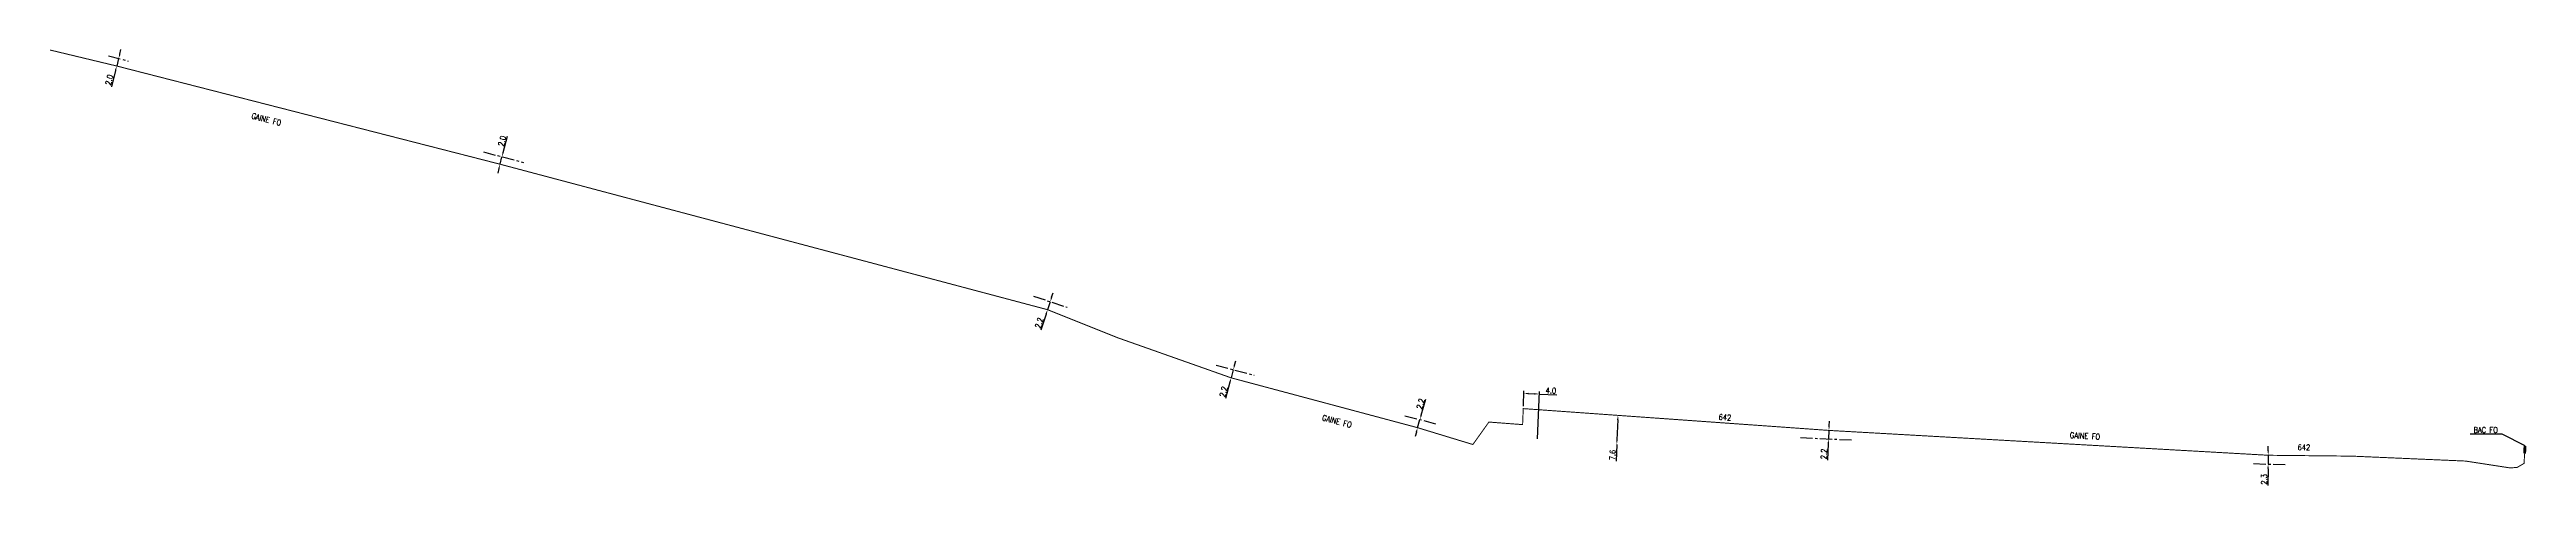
# Model space of a CAD drawing. Header units: millimetres. Extents: x 176014 to 176659, y 162887 to 163000.
import ezdxf
from ezdxf.enums import TextEntityAlignment as Align

# ---------------------------------------------------------------- set-up
doc = ezdxf.new("R2010")
doc.units = ezdxf.units.MM
doc.header["$PDMODE"] = 34
doc.linetypes.add('CENTER', pattern=[50.8, 31.75, -6.35, 6.35, -6.35])
doc.linetypes.add('O_GAINE', pattern=[2000, 1000, 1000])
doc.layers.get('0').update_dxf_attribs({"linetype": 'CONTINUOUS'})
doc.layers.get('Defpoints').update_dxf_attribs({"linetype": 'CONTINUOUS'})
doc.layers.add('O_100', color=6, linetype='O_GAINE')
doc.layers.add('O_300', color=7, linetype='CONTINUOUS')
doc.styles.get("Standard").update_dxf_attribs({"font": 'romans.shx', "width": 0.85})
doc.dimstyles.get("Standard").update_dxf_attribs({"dimtxt": 1.5, "dimasz": 1.2, "dimexe": 0.625, "dimexo": 0.625, "dimgap": 0.25, "dimtad": 1, "dimdec": 1, "dimzin": 0, "dimdsep": 46, "dimtxsty": 'Standard', "dimcen": -0.5, "dimadec": 0, "dimazin": 0, "dimtfac": 1, "dimtdec": 1, "dimtmove": 0, "dimatfit": 3, "dimfxl": 1, "dimtolj": 1, "dimtzin": 0, "dimarcsym": 0})

# ---------------------------------------------------------------- blocks, each defined once
blk = doc.blocks.new('*D0')
at = {"layer": 'Defpoints', "color": 0, "linetype": 'Continuous'}
for p in [(176031.1, 162995.83), (176031.6, 162997.77), (176031.6, 162997.77)]:
    blk.add_point(p, dxfattribs=at)
at = {"layer": 'O_100', "color": 0, "linetype": 'Continuous', "lineweight": -2}
for p, q in [((176031.9, 162998.93), (176032.2, 163000.09)), ((176030.8, 162994.67), (176029.7, 162990.44)), ((176031.6, 162997.77), (176031.1, 162995.83))]:
    blk.add_line(p, q, dxfattribs=at)
at = {"layer": 'O_100', "color": 0, "linetype": 'Continuous'}
for points in [[(176030.6, 162994.72), (176030.99, 162994.62), (176031.1, 162995.83)], [(176031.71, 162998.98), (176032.1, 162998.88), (176031.6, 162997.77)]]:
    blk.add_solid(points, dxfattribs=at)
at = {"layer": 'O_100', "color": 0, "linetype": 'Continuous', "insert": (176029.13, 162992.23), "char_height": 1.5, "attachment_point": 5, "rotation": 75.45882}
blk.add_mtext('\\A1;2.0', dxfattribs=at)
blk = doc.blocks.new('*D1')
at = {"layer": 'Defpoints', "color": 0, "linetype": 'Continuous'}
for p in [(176130.92, 162970.25), (176131.42, 162972.18), (176131.42, 162972.18)]:
    blk.add_point(p, dxfattribs=at)
at = {"layer": 'O_100', "color": 0, "linetype": 'Continuous', "lineweight": -2}
for p, q in [((176131.72, 162973.34), (176132.82, 162977.58)), ((176130.62, 162969.09), (176130.32, 162967.92)), ((176130.92, 162970.25), (176131.42, 162972.18))]:
    blk.add_line(p, q, dxfattribs=at)
at = {"layer": 'O_100', "color": 0, "linetype": 'Continuous'}
for points in [[(176130.43, 162969.14), (176130.81, 162969.04), (176130.92, 162970.25)], [(176131.53, 162973.39), (176131.92, 162973.29), (176131.42, 162972.18)]]:
    blk.add_solid(points, dxfattribs=at)
at = {"layer": 'O_100', "color": 0, "linetype": 'Continuous', "insert": (176131.45, 162976.29), "char_height": 1.5, "attachment_point": 5, "rotation": 75.48314}
blk.add_mtext('\\A1;2.0', dxfattribs=at)
blk = doc.blocks.new('*D2')
at = {"layer": 'Defpoints', "color": 0, "linetype": 'Continuous'}
for p in [(176273.5, 162932.35), (176274.19, 162934.44), (176274.19, 162934.44)]:
    blk.add_point(p, dxfattribs=at)
at = {"layer": 'O_100', "color": 0, "linetype": 'Continuous', "lineweight": -2}
for p, q in [((176274.56, 162935.58), (176274.94, 162936.72)), ((176273.12, 162931.21), (176271.75, 162927.06)), ((176272.9, 162932.55), (176272.9, 162932.55)), ((176274.19, 162934.44), (176273.5, 162932.35)), ((176273.59, 162934.63), (176273.59, 162934.63))]:
    blk.add_line(p, q, dxfattribs=at)
at = {"layer": 'O_100', "color": 0, "linetype": 'Continuous'}
for points in [[(176274.37, 162935.64), (176274.75, 162935.52), (176274.19, 162934.44)], [(176272.93, 162931.27), (176273.31, 162931.15), (176273.5, 162932.35)]]:
    blk.add_solid(points, dxfattribs=at)
at = {"layer": 'O_100', "color": 0, "linetype": 'Continuous', "insert": (176271.3, 162928.88), "char_height": 1.5, "attachment_point": 5, "rotation": 71.75269}
blk.add_mtext('\\A1;2.2', dxfattribs=at)
blk = doc.blocks.new('*D3')
at = {"layer": 'Defpoints', "color": 0, "linetype": 'Continuous'}
for p in [(176321.87, 162916.72), (176321.87, 162916.72), (176321.3, 162914.6)]:
    blk.add_point(p, dxfattribs=at)
at = {"layer": 'O_100', "color": 0, "linetype": 'Continuous', "lineweight": -2}
for p, q in [((176321.87, 162916.72), (176321.3, 162914.6)), ((176322.18, 162917.88), (176322.49, 162919.04)), ((176321, 162913.44), (176319.87, 162909.21))]:
    blk.add_line(p, q, dxfattribs=at)
at = {"layer": 'O_100', "color": 0, "linetype": 'Continuous'}
for points in [[(176321.99, 162917.93), (176322.38, 162917.83), (176321.87, 162916.72)], [(176320.8, 162913.49), (176321.19, 162913.39), (176321.3, 162914.6)]]:
    blk.add_solid(points, dxfattribs=at)
at = {"layer": 'O_100', "color": 0, "linetype": 'Continuous', "insert": (176319.31, 162911), "char_height": 1.5, "attachment_point": 5, "rotation": 75.04501}
blk.add_mtext('\\A1;2.2', dxfattribs=at)
blk = doc.blocks.new('*D4')
at = {"layer": 'Defpoints', "color": 0, "linetype": 'Continuous'}
for p in [(176370.48, 162903.72), (176370.48, 162903.72), (176369.86, 162901.61)]:
    blk.add_point(p, dxfattribs=at)
at = {"layer": 'O_100', "color": 0, "linetype": 'Continuous', "lineweight": -2}
for p, q in [((176369.86, 162901.61), (176370.48, 162903.72)), ((176370.81, 162904.87), (176372.03, 162909.07)), ((176369.53, 162900.46), (176369.19, 162899.3))]:
    blk.add_line(p, q, dxfattribs=at)
at = {"layer": 'O_100', "color": 0, "linetype": 'Continuous'}
for points in [[(176370.62, 162904.93), (176371, 162904.82), (176370.48, 162903.72)], [(176369.33, 162900.51), (176369.72, 162900.4), (176369.86, 162901.61)]]:
    blk.add_solid(points, dxfattribs=at)
at = {"layer": 'O_100', "color": 0, "linetype": 'Continuous', "insert": (176370.63, 162907.83), "char_height": 1.5, "attachment_point": 5, "rotation": 73.76897}
blk.add_mtext('\\A1;2.2', dxfattribs=at)
blk = doc.blocks.new('*D5')
at = {"layer": 'Defpoints', "color": 0, "linetype": 'Continuous'}
for p in [(176401.53, 162910.38), (176397.37, 162906.58), (176401.03, 162898.07)]:
    blk.add_point(p, dxfattribs=at)
at = {"layer": 'O_100', "color": 0, "linetype": 'Continuous', "lineweight": -2}
for p, q in [((176397.4, 162907.2), (176397.56, 162911.17)), ((176398.73, 162910.5), (176400.33, 162910.43)), ((176401.05, 162898.7), (176401.56, 162911.01)), ((176401.53, 162910.38), (176406.12, 162910.2))]:
    blk.add_line(p, q, dxfattribs=at)
at = {"layer": 'O_100', "color": 0, "linetype": 'Continuous'}
for points in [[(176398.74, 162910.7), (176398.73, 162910.3), (176397.54, 162910.55)], [(176400.34, 162910.63), (176400.33, 162910.23), (176401.53, 162910.38)]]:
    blk.add_solid(points, dxfattribs=at)
at = {"layer": 'O_100', "color": 0, "linetype": 'Continuous', "insert": (176404.57, 162911.26), "char_height": 1.5, "attachment_point": 5, "rotation": 357.65852}
blk.add_mtext('\\A1;4.0', dxfattribs=at)
blk = doc.blocks.new('*D6')
at = {"layer": 'Defpoints', "color": 0, "linetype": 'Continuous'}
for p in [(176422.03, 162904.82), (176421.72, 162897.23), (176421.72, 162897.23)]:
    blk.add_point(p, dxfattribs=at)
at = {"layer": 'O_100', "color": 0, "linetype": 'Continuous', "lineweight": -2}
for p, q in [((176421.98, 162903.62), (176421.77, 162898.42)), ((176421.72, 162897.23), (176421.54, 162892.86))]:
    blk.add_line(p, q, dxfattribs=at)
at = {"layer": 'O_100', "color": 0, "linetype": 'Continuous'}
for points in [[(176421.78, 162903.63), (176422.18, 162903.61), (176422.03, 162904.82)], [(176421.57, 162898.43), (176421.97, 162898.42), (176421.72, 162897.23)]]:
    blk.add_solid(points, dxfattribs=at)
at = {"layer": 'O_100', "color": 0, "linetype": 'Continuous', "insert": (176420.61, 162894.48), "char_height": 1.5, "attachment_point": 5, "rotation": 87.66183}
blk.add_mtext('\\A1;7.6', dxfattribs=at)
blk = doc.blocks.new('*D7')
at = {"layer": 'Defpoints', "color": 0, "linetype": 'Continuous'}
for p in [(176476.86, 162898.7), (176476.86, 162898.7), (176476.97, 162900.9)]:
    blk.add_point(p, dxfattribs=at)
at = {"layer": 'O_100', "color": 0, "linetype": 'Continuous', "lineweight": -2}
for p, q in [((176477.02, 162902.1), (176477.08, 162903.3)), ((176476.8, 162897.5), (176476.6, 162893.14)), ((176476.97, 162900.9), (176476.86, 162898.7))]:
    blk.add_line(p, q, dxfattribs=at)
at = {"layer": 'O_100', "color": 0, "linetype": 'Continuous'}
for points in [[(176476.6, 162897.51), (176477, 162897.49), (176476.86, 162898.7)], [(176476.82, 162902.11), (176477.22, 162902.09), (176476.97, 162900.9)]]:
    blk.add_solid(points, dxfattribs=at)
at = {"layer": 'O_100', "color": 0, "linetype": 'Continuous', "insert": (176475.67, 162894.77), "char_height": 1.5, "attachment_point": 5, "rotation": 87.27624}
blk.add_mtext('\\A1;2.2', dxfattribs=at)
blk = doc.blocks.new('*D8')
at = {"layer": 'Defpoints', "color": 0, "linetype": 'Continuous'}
for p in [(176591.33, 162892.13), (176591.33, 162892.13), (176591.35, 162894.43)]:
    blk.add_point(p, dxfattribs=at)
at = {"layer": 'O_100', "color": 0, "linetype": 'Continuous', "lineweight": -2}
for p, q in [((176591.36, 162895.63), (176591.37, 162896.83)), ((176591.32, 162890.93), (176591.28, 162886.56)), ((176591.35, 162894.43), (176591.33, 162892.13))]:
    blk.add_line(p, q, dxfattribs=at)
at = {"layer": 'O_100', "color": 0, "linetype": 'Continuous'}
for points in [[(176591.12, 162890.93), (176591.52, 162890.93), (176591.33, 162892.13)], [(176591.16, 162895.63), (176591.56, 162895.63), (176591.35, 162894.43)]]:
    blk.add_solid(points, dxfattribs=at)
at = {"layer": 'O_100', "color": 0, "linetype": 'Continuous', "insert": (176590.29, 162888.15), "char_height": 1.5, "attachment_point": 5, "rotation": 89.49043}
blk.add_mtext('\\A1;2.3', dxfattribs=at)
blk = doc.blocks.new('O_300_01')
at = {"color": 0, "linetype": 'Continuous'}
blk.add_solid([(-1, 0.75), (-1, 0), (1, 0.75), (1, 0)], dxfattribs=at)
at = {"color": 0, "linetype": 'Continuous', "width": 0.75, "flags": 3}
for tag, p in [('DEF_COUP', (0, -6.75)), ('DEF_LEG', (0, -4.25)), ('DEF_TYPE', (0, -9.25))]:
    blk.add_attdef(tag, text='', height=1.2, dxfattribs=at).set_placement(p, align=Align.MIDDLE)

msp = doc.modelspace()

# ---------------------------------------------------------------- linework, layer by layer
at = {"layer": 'O_100', "flags": 128}
msp.add_lwpolyline([(176658.13, 162894.89, 0.25, 0.25, 0), (176657.99, 162892.32, 0.25, 0.25, 0), (176656.15, 162891.24, 0.25, 0.25, 0), (176654.24, 162891.15, 0.25, 0.25, 0), (176642.75, 162892.92, 0.25, 0.25, 0), (176632.94, 162893.34, 0.25, 0.25, 0), (176613.24, 162894.2, 0.25, 0.25, 0), (176591.35, 162894.43, 0.25, 0.25, 0), (176476.97, 162900.9, 0.25, 0.25, 0), (176422.03, 162904.82, 0.25, 0.25, 0), (176397.37, 162906.58, 0.25, 0.25, 0), (176397.2, 162902.41, 0.25, 0.25, 0), (176388.42, 162903.08, 0.25, 0.25, 0), (176384.25, 162897.23, 0.25, 0.25, 0), (176369.86, 162901.61, 0.25, 0.25, 0), (176321.3, 162914.6, 0.25, 0.25, 0), (176291.68, 162925.07, 0.25, 0.25, 0), (176273.5, 162932.35, 0.25, 0.25, 0), (176130.92, 162970.25, 0.25, 0.25, 0), (176031.1, 162995.83, 0.25, 0.25, 0), (176013.73, 163000, 0, 0, 0)], format="xyseb", dxfattribs=at)
at = {"layer": 'O_100', "color": 7, "linetype": 'CENTER', "ltscale": 0.1, "flags": 128}
for points in [[(176028.96, 162998.45), (176034.11, 162997.12)], [(176126.61, 162973.43), (176137.04, 162970.73)], [(176269.81, 162935.86), (176278.58, 162933.01)], [(176317.38, 162917.9), (176327.29, 162915.3)], [(176366.55, 162904.74), (176374.6, 162902.64)], [(176469.55, 162899.02), (176483.42, 162898.41)], [(176587.57, 162892.25), (176595.75, 162891.98)]]:
    msp.add_lwpolyline(points, dxfattribs=at)

# ---------------------------------------------------------------- block references
at = {"layer": 'O_300', "rotation": 86.88784870621969}
msp.add_blockref('O_300_01', (176658.56, 162895.87), dxfattribs=at)

# ---------------------------------------------------------------- texts
at = {"layer": 'O_100', "linetype": 'Continuous', "width": 0.85}
for rotation, p in [(345.62319, (176070.08, 162981.91)), (345.0237, (176348.85, 162903.27)), (356.7627, (176543.65, 162899.46))]:
    msp.add_text('GAINE FO', height=1.5, rotation=rotation, dxfattribs=at).set_placement(p, align=Align.MIDDLE)
for rotation, p in [(355.91854, (176448.19, 162903.68)), (359.39588, (176599.01, 162895.75))]:
    msp.add_text('642', height=1.5, rotation=rotation, dxfattribs=at).set_placement(p)
at = {"layer": 'O_300', "linetype": 'Continuous', "insert": (176651.16, 162900.27), "char_height": 1.5, "attachment_point": 9}
msp.add_mtext('BAC FO', dxfattribs=at)

# ---------------------------------------------------------------- dimensions: what is measured, and where the dimension line sits
at = {"layer": 'O_100', "linetype": 'Continuous'}
for base, p1, p2, angle, picture, middle in [((176031.6, 162997.77), (176031.1, 162995.83), (176031.6, 162997.77), 255.45882, '*D0', (176030.1, 162991.98)), ((176131.42, 162972.18), (176130.92, 162970.25), (176131.42, 162972.18), 255.48314, '*D1', (176132.42, 162976.04)), ((176274.19, 162934.44), (176273.5, 162932.35), (176274.19, 162934.44), 251.75269, '*D2', (176272.25, 162928.56)), ((176321.87, 162916.72), (176321.3, 162914.6), (176321.87, 162916.72), 255.04501, '*D3', (176320.28, 162910.75)), ((176370.48, 162903.72), (176369.86, 162901.61), (176370.48, 162903.72), 253.76897, '*D4', (176371.59, 162907.55)), ((176401.53, 162910.38), (176397.37, 162906.58), (176401.03, 162898.07), 177.65852, '*D5', (176404.53, 162910.26)), ((176421.72, 162897.23), (176422.03, 162904.82), (176421.72, 162897.23), 87.66183, '*D6', (176421.61, 162894.44)), ((176476.86, 162898.7), (176476.97, 162900.9), (176476.86, 162898.7), 87.27624, '*D7', (176476.67, 162894.72)), ((176591.33, 162892.13), (176591.35, 162894.43), (176591.33, 162892.13), 89.49043, '*D8', (176591.29, 162888.14))]:
    dim = msp.add_linear_dim(base=base, p1=p1, p2=p2, angle=angle, dimstyle='Standard', dxfattribs=at)
    dim.commit()
    dim.dimension.update_dxf_attribs({"geometry": picture, "text_midpoint": middle, "dimtype": 160})

# ---------------------------------------------------------------- leaders
at = {"layer": 'O_300', "linetype": 'Continuous', "annotation_type": 0, "has_hookline": 1, "hookline_direction": 1, "text_width": 6.92}
msp.add_leader([(176658.24, 162896.89), (176652.32, 162899.93), (176651.12, 162899.93)], dimstyle='Standard', override={"dimgap": 0.25, "dimtad": 1}, dxfattribs=at)

doc.saveas('drawing.dxf')
